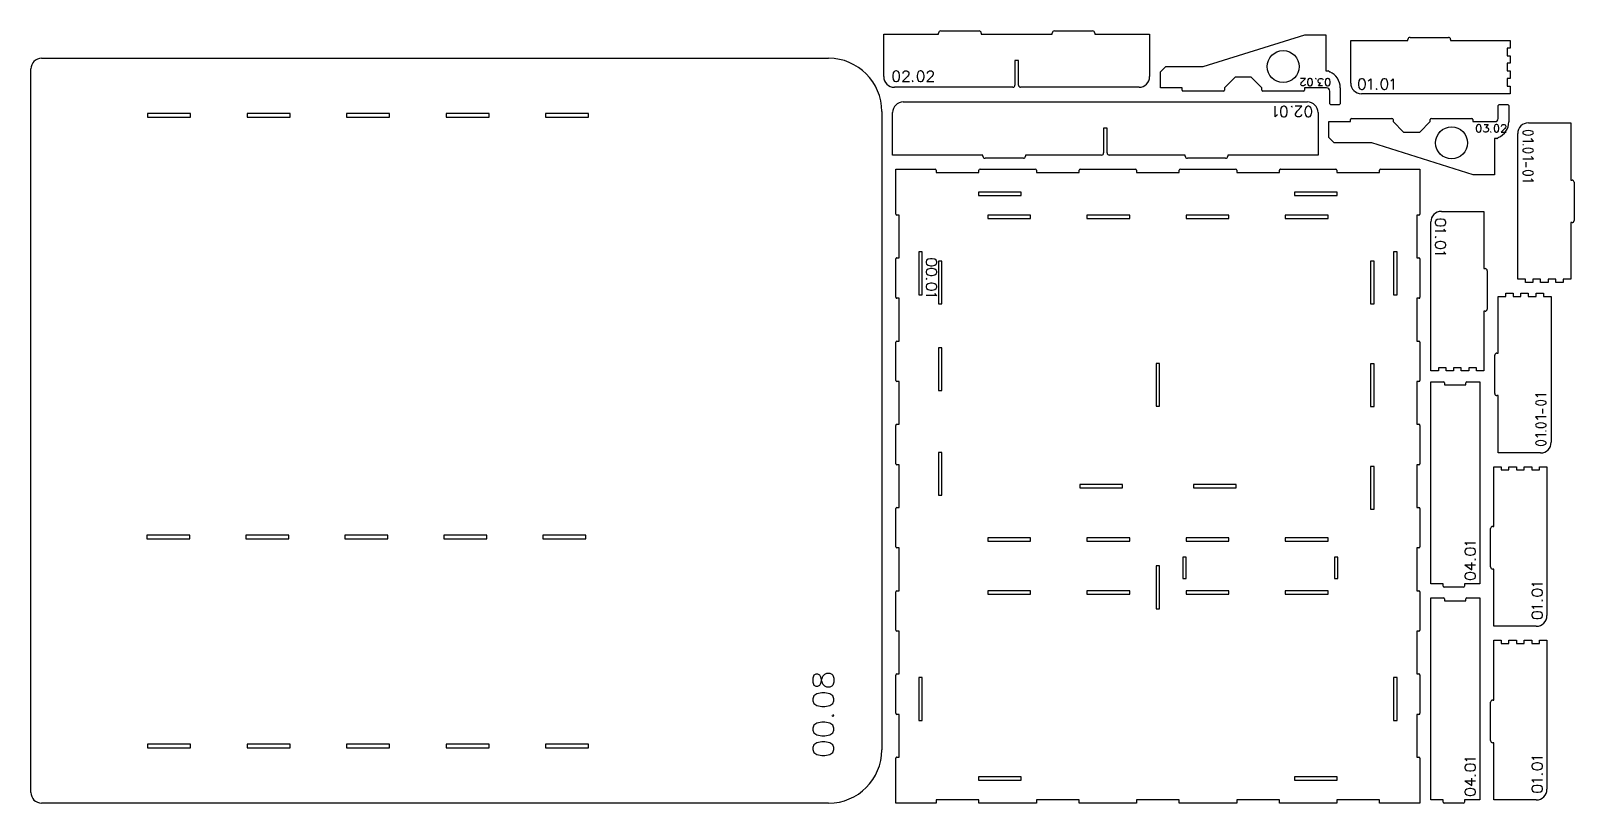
# Model space of a CAD drawing. Extents: x 10 to 1461, y 10 to 736.
import ezdxf

# ---------------------------------------------------------------- set-up
doc = ezdxf.new("R2010")
doc.units = 0

msp = doc.modelspace()

# ---------------------------------------------------------------- linework, layer by layer
at = {"layer": 'cut', "color": 0}
for p, q in [((811.998403, 732.903142), (863.5983, 732.903142)), ((811.998403, 692.903223), (811.998403, 732.903142)), ((863.5983, 732.903142), (863.5983, 733.90314)), ((865.598296, 735.903136), (901.598224, 735.903136)), ((903.59822, 733.90314), (903.59822, 732.903142)), ((903.59822, 732.903142), (970.398086, 732.903142)), ((970.398086, 732.903142), (970.398086, 733.90314)), ((972.398082, 735.903136), (1008.39801, 735.903136)), ((1010.398006, 733.90314), (1010.398006, 732.903142)), ((1010.398006, 732.903142), (1061.997903, 732.903142)), ((1061.997903, 732.903142), (1061.997903, 692.903222)), ((1112.425401, 702.331786), (1207.741263, 732.331666)), ((1207.741263, 732.331666), (1227.741183, 732.331666)), ((1227.741183, 732.331666), (1227.741183, 698.331802)), ((1251.064143, 726.805912), (1304.864035, 726.805912)), ((1251.064143, 686.805992), (1251.064143, 726.805912)), ((1304.864035, 726.805912), (1304.864035, 727.80591)), ((1306.864031, 729.805906), (1342.863959, 729.805906)), ((1344.863955, 727.80591), (1344.863955, 726.805912)), ((1344.863955, 726.805912), (1401.063843, 726.805912)), ((1401.063843, 726.805912), (1401.063843, 719.705926)), ((1401.063843, 719.705926), (1397.963849, 719.705926)), ((1397.963849, 719.705926), (1397.963849, 712.50594)), ((1397.963849, 712.50594), (1401.063843, 712.50594)), ((1401.063843, 712.50594), (1401.063843, 705.405954)), ((10.177764, 20.177744), (10.177764, 700.176384)), ((20.177744, 710.176364), (760.176264, 710.176364)), ((938.59815, 708.103191), (935.398156, 708.103191)), ((935.398156, 708.103191), (935.398156, 684.903238)), ((938.59815, 684.903238), (938.59815, 708.103191)), ((1072.175562, 697.331806), (1077.175542, 702.331786)), ((1072.175562, 682.331866), (1072.175562, 697.331806)), ((1077.175542, 702.331786), (1112.425401, 702.331786)), ((1227.741183, 698.331802), (1229.957543, 698.331802)), ((1401.063843, 705.405954), (1397.963849, 705.405954)), ((1397.963849, 705.405954), (1397.963849, 698.205969)), ((1397.963849, 698.205969), (1401.063843, 698.205969)), ((1401.063843, 698.205969), (1401.063843, 691.105983)), ((933.39816, 682.903242), (821.998383, 682.903242)), ((1051.997923, 682.903242), (940.598146, 682.903242)), ((1092.425481, 682.331866), (1072.175562, 682.331866)), ((1092.425481, 680.331874), (1092.425481, 682.331866)), ((1142.425281, 692.331826), (1132.425321, 682.331866)), ((1132.425321, 682.331866), (1132.425321, 680.331874)), ((1157.491464, 692.331826), (1142.425281, 692.331826)), ((1167.491424, 682.331866), (1157.491464, 692.331826)), ((1167.491424, 680.331874), (1167.491424, 682.331866)), ((1228.241181, 682.331866), (1207.491264, 682.331866)), ((1207.491264, 682.331866), (1207.491264, 680.331874)), ((1241.241129, 682.528384), (1241.241129, 667.331926)), ((1401.063843, 691.105983), (1397.963849, 691.105983)), ((1397.963849, 691.105983), (1397.963849, 683.905997)), ((1397.963849, 683.905997), (1401.063843, 683.905997)), ((1401.063843, 683.905997), (1401.063843, 676.806012)), ((830.353845, 669.154131), (1210.353084, 669.154131)), ((1131.425325, 679.331878), (1093.425477, 679.331878)), ((1206.491268, 679.331878), (1168.49142, 679.331878)), ((1231.241169, 667.331926), (1231.241169, 679.331878)), ((1401.063843, 676.806012), (1261.064123, 676.806012)), ((160.317931, 658.276468), (119.918012, 658.276468)), ((119.918012, 658.276468), (119.918012, 654.876475)), ((119.918012, 654.876475), (160.317931, 654.876475)), ((160.317931, 654.876475), (160.317931, 658.276468)), ((253.85679, 658.276468), (213.45687, 658.276468)), ((213.45687, 658.276468), (213.45687, 654.876475)), ((213.45687, 654.876475), (253.85679, 654.876475)), ((253.85679, 654.876475), (253.85679, 658.276468)), ((347.395648, 658.276468), (306.995729, 658.276468)), ((306.995729, 658.276468), (306.995729, 654.876475)), ((306.995729, 654.876475), (347.395648, 654.876475)), ((347.395648, 654.876475), (347.395648, 658.276468)), ((440.934506, 658.276468), (400.534587, 658.276468)), ((400.534587, 658.276468), (400.534587, 654.876475)), ((400.534587, 654.876475), (440.934506, 654.876475)), ((440.934506, 654.876475), (440.934506, 658.276468)), ((534.473365, 658.276468), (494.073446, 658.276468)), ((494.073446, 658.276468), (494.073446, 654.876475)), ((494.073446, 654.876475), (534.473365, 654.876475)), ((534.473365, 654.876475), (534.473365, 658.276468)), ((810.176164, 660.176466), (810.176164, 360.177066)), ((820.353864, 619.154231), (820.353864, 659.154152)), ((1220.353064, 659.154151), (1220.353064, 619.154231)), ((1232.241165, 666.33193), (1231.241169, 667.331926)), ((1240.241133, 666.33193), (1232.241165, 666.33193)), ((1241.241129, 667.331926), (1240.241133, 666.33193)), ((1251.780633, 653.628333), (1289.780481, 653.628333)), ((1326.846576, 653.628333), (1364.846424, 653.628333)), ((1389.596325, 665.628285), (1390.596321, 666.628281)), ((1389.596325, 653.628333), (1389.596325, 665.628285)), ((1390.596321, 666.628281), (1398.596289, 666.628281)), ((1398.596289, 666.628281), (1399.596285, 665.628285)), ((1399.596285, 665.628285), (1399.596285, 650.43183)), ((1021.953461, 644.354181), (1018.753468, 644.354181)), ((1018.753468, 644.354181), (1018.753468, 621.154227)), ((1021.953461, 621.154227), (1021.953461, 644.354181)), ((1230.530718, 635.628405), (1230.530718, 650.628345)), ((1230.530718, 650.628345), (1250.780637, 650.628345)), ((1250.780637, 650.628345), (1250.780637, 652.628337)), ((1290.780477, 652.628337), (1290.780477, 650.628345)), ((1290.780477, 650.628345), (1300.780437, 640.628385)), ((1300.780437, 640.628385), (1315.84662, 640.628385)), ((1315.84662, 640.628385), (1325.84658, 650.628345)), ((1325.84658, 650.628345), (1325.84658, 652.628337)), ((1365.84642, 652.628337), (1365.84642, 650.628345)), ((1365.84642, 650.628345), (1386.596337, 650.628345)), ((1408.0669, 502.578143), (1408.0669, 639.477869)), ((1418.06688, 649.477849), (1458.0668, 649.477849)), ((1458.0668, 649.477849), (1458.0668, 595.677957)), ((1235.530698, 630.628425), (1230.530718, 635.628405)), ((1270.780557, 630.628425), (1235.530698, 630.628425)), ((1366.096419, 600.628545), (1270.780557, 630.628425)), ((1388.312699, 634.628409), (1386.096339, 634.628409)), ((1386.096339, 634.628409), (1386.096339, 600.628545)), ((905.253695, 619.154231), (820.353864, 619.154231)), ((905.253695, 618.154233), (905.253695, 619.154231)), ((943.253619, 616.154237), (907.253691, 616.154237)), ((1016.753472, 619.154231), (945.253615, 619.154231)), ((945.253615, 619.154231), (945.253615, 618.154233)), ((1095.453314, 619.154231), (1023.953457, 619.154231)), ((1095.453314, 618.154233), (1095.453314, 619.154231)), ((1133.453238, 616.154237), (1097.45331, 616.154237)), ((1220.353064, 619.154231), (1135.453234, 619.154231)), ((1135.453234, 619.154231), (1135.453234, 618.154233)), ((823.350734, 605.976483), (860.35066, 605.976483)), ((823.350734, 563.776567), (823.350734, 605.976483)), ((861.350658, 604.976485), (861.350658, 602.876489)), ((861.350658, 602.876489), (901.550578, 602.876489)), ((901.550578, 602.876489), (901.550578, 604.976485)), ((902.550576, 605.976483), (954.500472, 605.976483)), ((955.50047, 604.976485), (955.50047, 602.876489)), ((955.50047, 602.876489), (995.70039, 602.876489)), ((995.70039, 602.876489), (995.70039, 604.976485)), ((996.700388, 605.976483), (1048.650283, 605.976483)), ((1049.650282, 604.976485), (1049.650282, 602.876489)), ((1049.650282, 602.876489), (1089.850201, 602.876489)), ((1089.850201, 602.876489), (1089.850201, 604.976485)), ((1090.850199, 605.976483), (1142.800095, 605.976483)), ((1143.800093, 604.976485), (1143.800093, 602.876489)), ((1143.800093, 602.876489), (1184.000013, 602.876489)), ((1184.000013, 602.876489), (1184.000013, 604.976485)), ((1185.000011, 605.976483), (1236.949907, 605.976483)), ((1237.949905, 604.976486), (1237.949905, 602.876489)), ((1237.949905, 602.876489), (1278.149825, 602.876489)), ((1278.149825, 602.876489), (1278.149825, 604.976485)), ((1279.149823, 605.976483), (1316.149749, 605.976483)), ((1316.149749, 605.976483), (1316.149749, 563.776567)), ((1386.096339, 600.628545), (1366.096419, 600.628545)), ((1458.0668, 595.677957), (1459.066798, 595.677957)), ((901.150579, 584.376526), (901.150579, 581.176533)), ((941.350498, 584.376526), (901.150579, 584.376526)), ((901.150579, 581.176533), (941.350498, 581.176533)), ((941.350498, 581.176533), (941.350498, 584.376526)), ((1198.149985, 584.376526), (1198.149985, 581.176533)), ((1238.349904, 584.376526), (1198.149985, 584.376526)), ((1198.149985, 581.176533), (1238.349904, 581.176533)), ((1238.349904, 581.176533), (1238.349904, 584.376526)), ((1461.066794, 593.677961), (1461.066794, 557.678033)), ((1336.327466, 566.294326), (1376.327386, 566.294326)), ((1376.327386, 566.294326), (1376.327386, 512.494433)), ((826.450728, 562.776569), (824.350732, 562.776569)), ((826.450728, 522.57665), (826.450728, 562.776569)), ((909.750562, 562.776569), (909.750562, 559.576576)), ((949.950481, 562.776569), (909.750562, 562.776569)), ((909.750562, 559.576576), (949.950481, 559.576576)), ((949.950481, 559.576576), (949.950481, 562.776569)), ((1003.017042, 562.776569), (1003.017042, 559.576576)), ((1043.216961, 562.776569), (1003.017042, 562.776569)), ((1003.017042, 559.576576), (1043.216961, 559.576576)), ((1043.216961, 559.576576), (1043.216961, 562.776569)), ((1096.283522, 562.776569), (1096.283522, 559.576576)), ((1136.483441, 562.776569), (1096.283522, 562.776569)), ((1096.283522, 559.576576), (1136.483441, 559.576576)), ((1136.483441, 559.576576), (1136.483441, 562.776569)), ((1189.550002, 562.776569), (1189.550002, 559.576576)), ((1229.749922, 562.776569), (1189.550002, 562.776569)), ((1189.550002, 559.576576), (1229.749922, 559.576576)), ((1229.749922, 559.576576), (1229.749922, 562.776569)), ((1315.149751, 562.776569), (1313.049755, 562.776569)), ((1313.049755, 562.776569), (1313.049755, 522.57665)), ((1326.327486, 416.294626), (1326.327486, 556.294346)), ((1459.066798, 555.678037), (1458.0668, 555.678037)), ((1458.0668, 555.678037), (1458.0668, 502.578143)), ((824.350731, 522.57665), (826.450728, 522.57665)), ((844.950691, 528.176639), (844.950691, 487.976719)), ((848.150685, 528.176639), (844.950691, 528.176639)), ((848.150685, 487.976719), (848.150685, 528.176639)), ((1291.349798, 528.176639), (1291.349798, 487.976719)), ((1294.549792, 528.176639), (1291.349798, 528.176639)), ((1294.549792, 487.976719), (1294.549792, 528.176639)), ((1313.049755, 522.57665), (1315.149751, 522.57665)), ((823.350734, 485.576724), (823.350734, 521.576652)), ((863.550654, 519.576656), (863.550654, 479.376736)), ((866.750648, 519.576656), (863.550654, 519.576656)), ((866.750648, 479.376736), (866.750648, 519.576656)), ((1269.749842, 519.576656), (1269.749842, 479.376736)), ((1272.949835, 519.576656), (1269.749842, 519.576656)), ((1272.949835, 479.376736), (1272.949835, 519.576656)), ((1316.149749, 521.576652), (1316.149749, 485.576724)), ((1376.327386, 512.494433), (1377.327384, 512.494433)), ((1379.32738, 510.494438), (1379.32738, 474.494509)), ((1415.316886, 502.578143), (1408.0669, 502.578143)), ((1415.316886, 499.478149), (1415.316886, 502.578143)), ((1422.316872, 499.478149), (1415.316886, 499.478149)), ((1429.566857, 502.578143), (1422.316872, 502.578143)), ((1422.316872, 502.578143), (1422.316872, 499.478149)), ((1429.566857, 499.478149), (1429.566857, 502.578143)), ((1436.566843, 499.478149), (1429.566857, 499.478149)), ((1443.816829, 502.578143), (1436.566843, 502.578143)), ((1436.566843, 502.578143), (1436.566843, 499.478149)), ((1443.816829, 499.478149), (1443.816829, 502.578143)), ((1450.816815, 499.478149), (1443.816829, 499.478149)), ((1458.0668, 502.578143), (1450.816815, 502.578143)), ((1450.816815, 502.578143), (1450.816815, 499.478149)), ((826.450728, 484.576726), (824.350732, 484.576726)), ((826.450728, 444.376806), (826.450728, 484.576726)), ((844.950691, 487.976719), (848.150685, 487.976719)), ((863.550654, 479.376736), (866.750648, 479.376736)), ((1269.749842, 479.376736), (1272.949835, 479.376736)), ((1291.349798, 487.976719), (1294.549792, 487.976719)), ((1315.149752, 484.576726), (1313.049755, 484.576726)), ((1313.049755, 484.576726), (1313.049755, 444.376806)), ((1389.505127, 433.100435), (1389.505127, 486.200329)), ((1389.505127, 486.200329), (1396.755112, 486.200329)), ((1396.755112, 486.200329), (1396.755112, 489.300323)), ((1396.755112, 489.300323), (1403.755098, 489.300323)), ((1403.755098, 489.300323), (1403.755098, 486.200329)), ((1403.755098, 486.200329), (1411.005084, 486.200329)), ((1411.005084, 486.200329), (1411.005084, 489.300323)), ((1411.005084, 489.300323), (1418.00507, 489.300323)), ((1418.00507, 489.300323), (1418.00507, 486.200329)), ((1418.00507, 486.200329), (1425.255055, 486.200329)), ((1425.255055, 486.200329), (1425.255055, 489.300323)), ((1425.255055, 489.300323), (1432.255041, 489.300323)), ((1432.255041, 489.300323), (1432.255041, 486.200329)), ((1432.255041, 486.200329), (1439.505027, 486.200329)), ((1439.505027, 486.200329), (1439.505027, 349.300603)), ((1377.327384, 472.494513), (1376.327386, 472.494513)), ((1376.327386, 472.494513), (1376.327386, 416.294626)), ((823.350734, 407.37688), (823.350734, 443.376808)), ((824.350731, 444.376806), (826.450728, 444.376806)), ((863.550654, 438.045874), (863.550654, 397.845955)), ((866.750648, 438.045874), (863.550654, 438.045874)), ((866.750648, 397.845955), (866.750648, 438.045874)), ((1313.049755, 444.376806), (1315.149751, 444.376806)), ((1316.149749, 443.376808), (1316.149749, 407.376881)), ((1068.150245, 423.276848), (1068.150245, 383.076929)), ((1071.350238, 423.276848), (1068.150245, 423.276848)), ((1071.350238, 383.076929), (1071.350238, 423.276848)), ((1269.749842, 423.126849), (1269.749842, 382.926929)), ((1272.949835, 423.126849), (1269.749842, 423.126849)), ((1272.949835, 382.926929), (1272.949835, 423.126849)), ((1386.505133, 395.100511), (1386.505133, 431.100439)), ((1388.505129, 433.100435), (1389.505127, 433.100435)), ((826.450728, 406.376882), (824.350732, 406.376882)), ((826.450728, 366.176963), (826.450728, 406.376882)), ((1315.149751, 406.376882), (1313.049755, 406.376882)), ((1313.049755, 406.376882), (1313.049755, 366.176963)), ((1333.427472, 416.294626), (1326.327486, 416.294626)), ((1340.627457, 419.394619), (1333.427472, 419.394619)), ((1333.427472, 419.394619), (1333.427472, 416.294626)), ((1340.627457, 416.294626), (1340.627457, 419.394619)), ((1347.727443, 416.294626), (1340.627457, 416.294626)), ((1354.927429, 419.394619), (1347.727443, 419.394619)), ((1347.727443, 419.394619), (1347.727443, 416.294626)), ((1354.927429, 416.294626), (1354.927429, 419.394619)), ((1362.027414, 416.294626), (1354.927429, 416.294626)), ((1369.2274, 419.394619), (1362.027414, 419.394619)), ((1362.027414, 419.394619), (1362.027414, 416.294626)), ((1369.2274, 416.294626), (1369.2274, 419.394619)), ((1376.327386, 416.294626), (1369.2274, 416.294626)), ((863.550654, 397.845955), (866.750648, 397.845955)), ((1326.327486, 216.117188), (1326.327486, 406.116808)), ((1326.327486, 406.116808), (1338.327462, 406.116808)), ((1339.32746, 405.11681), (1339.32746, 403.116814)), ((1339.32746, 403.116814), (1359.32742, 403.116814)), ((1359.32742, 403.116814), (1359.32742, 405.11681)), ((1360.327418, 406.116808), (1372.327394, 406.116808)), ((1372.327394, 406.116808), (1372.327394, 216.117188)), ((1389.505127, 393.100515), (1388.505129, 393.100515)), ((1389.505127, 339.300623), (1389.505127, 393.100515)), ((1068.150245, 383.076929), (1071.350238, 383.076929)), ((1269.749842, 382.926929), (1272.949835, 382.926929)), ((823.350734, 329.177037), (823.350734, 365.176965)), ((824.350732, 366.176963), (826.450728, 366.176963)), ((1313.049755, 366.176963), (1315.149751, 366.176963)), ((1316.149749, 365.176965), (1316.149749, 329.177037)), ((810.176164, 360.177066), (810.176164, 60.177666)), ((863.550654, 339.777015), (863.550654, 299.577096)), ((866.750648, 339.777015), (863.550654, 339.777015)), ((866.750648, 299.577096), (866.750648, 339.777015)), ((1429.505047, 339.300623), (1389.505127, 339.300623)), ((826.450728, 328.177039), (824.350732, 328.177039)), ((826.450728, 287.977119), (826.450728, 328.177039)), ((1269.749842, 326.677042), (1269.749842, 286.477122)), ((1272.949835, 326.677042), (1269.749842, 326.677042)), ((1272.949835, 286.477122), (1272.949835, 326.677042)), ((1315.149752, 328.177039), (1313.049755, 328.177039)), ((1313.049755, 328.177039), (1313.049755, 287.977119)), ((1385.505127, 270.154922), (1385.505127, 326.35481)), ((1385.505127, 326.35481), (1392.605113, 326.35481)), ((1392.605113, 326.35481), (1392.605113, 323.254816)), ((1392.605113, 323.254816), (1399.805099, 323.254816)), ((1399.805099, 323.254816), (1399.805099, 326.35481)), ((1399.805099, 326.35481), (1406.905084, 326.35481)), ((1406.905084, 326.35481), (1406.905084, 323.254816)), ((1406.905084, 323.254816), (1414.10507, 323.254816)), ((1414.10507, 323.254816), (1414.10507, 326.35481)), ((1414.10507, 326.35481), (1421.205056, 326.35481)), ((1421.205056, 326.35481), (1421.205056, 323.254816)), ((1421.205056, 323.254816), (1428.405041, 323.254816)), ((1428.405041, 323.254816), (1428.405041, 326.35481)), ((1428.405041, 326.35481), (1435.505027, 326.35481)), ((1435.505027, 326.35481), (1435.505027, 186.35509)), ((996.217055, 309.677076), (996.217055, 306.477082)), ((1036.416975, 309.677076), (996.217055, 309.677076)), ((996.217055, 306.477082), (1036.416975, 306.477082)), ((1036.416975, 306.477082), (1036.416975, 309.677076)), ((1103.083508, 309.677076), (1103.083508, 306.477082)), ((1143.283428, 309.677076), (1103.083508, 309.677076)), ((1103.083508, 306.477082), (1143.283428, 306.477082)), ((1143.283428, 306.477082), (1143.283428, 309.677076)), ((863.550654, 299.577096), (866.750648, 299.577096)), ((823.350734, 250.977193), (823.350734, 286.977121)), ((824.350732, 287.977119), (826.450728, 287.977119)), ((1269.749842, 286.477122), (1272.949835, 286.477122)), ((1313.049755, 287.977119), (1315.149751, 287.977119)), ((1316.149749, 286.977121), (1316.149749, 250.977193)), ((159.701784, 261.97726), (119.301865, 261.97726)), ((119.301865, 261.97726), (119.301865, 258.577267)), ((159.701784, 258.577267), (159.701784, 261.97726)), ((252.761764, 261.97726), (212.361844, 261.97726)), ((212.361844, 261.97726), (212.361844, 258.577267)), ((252.761764, 258.577267), (252.761764, 261.97726)), ((345.821743, 261.97726), (305.421824, 261.97726)), ((305.421824, 261.97726), (305.421824, 258.577267)), ((345.821743, 258.577267), (345.821743, 261.97726)), ((438.881722, 261.97726), (398.481803, 261.97726)), ((398.481803, 261.97726), (398.481803, 258.577267)), ((438.881722, 258.577267), (438.881722, 261.97726)), ((531.941702, 261.97726), (491.541783, 261.97726)), ((491.541783, 261.97726), (491.541783, 258.577267)), ((531.941702, 258.577267), (531.941702, 261.97726)), ((1382.505133, 232.154998), (1382.505133, 268.154926)), ((1384.505129, 270.154922), (1385.505127, 270.154922)), ((119.301865, 258.577267), (159.701784, 258.577267)), ((212.361844, 258.577267), (252.761764, 258.577267)), ((305.421824, 258.577267), (345.821743, 258.577267)), ((398.481803, 258.577267), (438.881722, 258.577267)), ((491.541783, 258.577267), (531.941702, 258.577267)), ((826.450728, 249.977195), (824.350732, 249.977195)), ((826.450728, 209.777275), (826.450728, 249.977195)), ((909.750562, 259.577176), (909.750562, 256.377182)), ((949.950481, 259.577176), (909.750562, 259.577176)), ((909.750562, 256.377182), (949.950481, 256.377182)), ((949.950481, 256.377182), (949.950481, 259.577176)), ((1003.017042, 259.577176), (1003.017042, 256.377182)), ((1043.216961, 259.577176), (1003.017042, 259.577176)), ((1003.017042, 256.377182), (1043.216961, 256.377182)), ((1043.216961, 256.377182), (1043.216961, 259.577176)), ((1096.283522, 259.577176), (1096.283522, 256.377182)), ((1136.483441, 259.577176), (1096.283522, 259.577176)), ((1096.283522, 256.377182), (1136.483441, 256.377182)), ((1136.483441, 256.377182), (1136.483441, 259.577176)), ((1189.550002, 259.577176), (1189.550002, 256.377182)), ((1229.749922, 259.577176), (1189.550002, 259.577176)), ((1189.550002, 256.377182), (1229.749922, 256.377182)), ((1229.749922, 256.377182), (1229.749922, 259.577176)), ((1315.149751, 249.977195), (1313.049755, 249.977195)), ((1313.049755, 249.977195), (1313.049755, 209.777275)), ((1068.150245, 233.077229), (1068.150245, 192.877309)), ((1071.350238, 233.077229), (1068.150245, 233.077229)), ((1071.350238, 192.877309), (1071.350238, 233.077229)), ((1093.150195, 241.315188), (1093.150195, 221.115228)), ((1096.350188, 241.315188), (1093.150195, 241.315188)), ((1096.350188, 221.115228), (1096.350188, 241.315188)), ((1235.64991, 241.315188), (1235.64991, 221.115228)), ((1238.849903, 241.315188), (1235.64991, 241.315188)), ((1238.849903, 221.115228), (1238.849903, 241.315188)), ((1093.150195, 221.115228), (1096.350188, 221.115228)), ((1235.64991, 221.115228), (1238.849903, 221.115228)), ((1385.505127, 230.155002), (1384.505129, 230.155002)), ((1385.505127, 176.35511), (1385.505127, 230.155002)), ((823.350734, 172.777349), (823.350734, 208.777277)), ((824.350732, 209.777275), (826.450728, 209.777275)), ((909.750562, 209.777275), (909.750562, 206.577282)), ((949.950481, 209.777275), (909.750562, 209.777275)), ((909.750562, 206.577282), (949.950481, 206.577282)), ((949.950481, 206.577282), (949.950481, 209.777275)), ((1003.017042, 209.777275), (1003.017042, 206.577282)), ((1043.216961, 209.777275), (1003.017042, 209.777275)), ((1003.017042, 206.577282), (1043.216961, 206.577282)), ((1043.216961, 206.577282), (1043.216961, 209.777275)), ((1096.283522, 209.777275), (1096.283522, 206.577282)), ((1136.483441, 209.777275), (1096.283522, 209.777275)), ((1096.283522, 206.577282), (1136.483441, 206.577282)), ((1136.483441, 206.577282), (1136.483441, 209.777275)), ((1189.550002, 209.777275), (1189.550002, 206.577282)), ((1229.749922, 209.777275), (1189.550002, 209.777275)), ((1189.550002, 206.577282), (1229.749922, 206.577282)), ((1229.749922, 206.577282), (1229.749922, 209.777275)), ((1313.049755, 209.777275), (1315.149751, 209.777275)), ((1316.149749, 208.777277), (1316.149749, 172.777349)), ((1337.865438, 216.117188), (1326.327486, 216.117188)), ((1326.327486, 13.177669), (1326.327486, 203.177289)), ((1326.327486, 203.177289), (1338.327462, 203.177289)), ((1337.865438, 214.117192), (1337.865438, 216.117188)), ((1356.8654, 213.117194), (1338.865436, 213.117194)), ((1372.327394, 216.117188), (1357.865398, 216.117188)), ((1357.865398, 216.117188), (1357.865398, 214.117192)), ((1360.327418, 203.177289), (1372.327394, 203.177289)), ((1372.327394, 203.177289), (1372.327394, 13.177669)), ((1068.150245, 192.877309), (1071.350238, 192.877309)), ((1339.32746, 202.177291), (1339.32746, 200.177295)), ((1339.32746, 200.177295), (1359.32742, 200.177295)), ((1359.32742, 200.177295), (1359.32742, 202.177291)), ((1425.505047, 176.35511), (1385.505127, 176.35511)), ((826.450728, 171.777351), (824.350732, 171.777351)), ((826.450728, 131.577432), (826.450728, 171.777351)), ((1315.149751, 171.777351), (1313.049755, 171.777351)), ((1313.049755, 171.777351), (1313.049755, 131.577432)), ((1385.505127, 106.977486), (1385.505127, 163.177374)), ((1385.505127, 163.177374), (1392.605113, 163.177374)), ((1392.605113, 163.177374), (1392.605113, 160.07738)), ((1392.605113, 160.07738), (1399.805099, 160.07738)), ((1399.805099, 160.07738), (1399.805099, 163.177374)), ((1399.805099, 163.177374), (1406.905084, 163.177374)), ((1406.905084, 163.177374), (1406.905084, 160.07738)), ((1406.905084, 160.07738), (1414.10507, 160.07738)), ((1414.10507, 160.07738), (1414.10507, 163.177374)), ((1414.10507, 163.177374), (1421.205056, 163.177374)), ((1421.205056, 163.177374), (1421.205056, 160.07738)), ((1421.205056, 160.07738), (1428.405041, 160.07738)), ((1428.405041, 160.07738), (1428.405041, 163.177374)), ((1428.405041, 163.177374), (1435.505027, 163.177374)), ((1435.505027, 163.177374), (1435.505027, 23.177654)), ((824.35073, 131.577432), (826.450728, 131.577432)), ((1313.049755, 131.577432), (1315.149751, 131.577432)), ((823.350734, 94.577506), (823.350734, 130.577434)), ((844.950691, 128.177439), (844.950691, 87.977519)), ((848.150685, 128.177439), (844.950691, 128.177439)), ((848.150685, 87.977519), (848.150685, 128.177439)), ((1291.349798, 128.177439), (1291.349798, 87.977519)), ((1294.549792, 128.177439), (1291.349798, 128.177439)), ((1294.549792, 87.977519), (1294.549792, 128.177439)), ((1316.149749, 130.577434), (1316.149749, 94.577506)), ((1382.505133, 68.977562), (1382.505133, 104.97749)), ((1384.505129, 106.977486), (1385.505127, 106.977486)), ((826.450728, 93.577508), (824.350733, 93.577508)), ((826.450728, 53.377588), (826.450728, 93.577508)), ((844.950691, 87.977519), (848.150685, 87.977519)), ((1291.349798, 87.977519), (1294.549792, 87.977519)), ((1315.149752, 93.577508), (1313.049755, 93.577508)), ((1313.049755, 93.577508), (1313.049755, 53.377588)), ((160.317931, 65.477653), (119.918012, 65.477653)), ((119.918012, 65.477653), (119.918012, 62.07766)), ((119.918012, 62.07766), (160.317931, 62.07766)), ((160.317931, 62.07766), (160.317931, 65.477653)), ((253.85679, 65.477653), (213.45687, 65.477653)), ((213.45687, 65.477653), (213.45687, 62.07766)), ((213.45687, 62.07766), (253.85679, 62.07766)), ((253.85679, 62.07766), (253.85679, 65.477653)), ((347.395648, 65.477653), (306.995729, 65.477653)), ((306.995729, 65.477653), (306.995729, 62.07766)), ((306.995729, 62.07766), (347.395648, 62.07766)), ((347.395648, 62.07766), (347.395648, 65.477653)), ((440.934506, 65.477653), (400.534587, 65.477653)), ((400.534587, 65.477653), (400.534587, 62.07766)), ((400.534587, 62.07766), (440.934506, 62.07766)), ((440.934506, 62.07766), (440.934506, 65.477653)), ((534.473365, 65.477653), (494.073446, 65.477653)), ((494.073446, 65.477653), (494.073446, 62.07766)), ((494.073446, 62.07766), (534.473365, 62.07766)), ((534.473365, 62.07766), (534.473365, 65.477653)), ((1385.505127, 66.977566), (1384.505129, 66.977566)), ((1385.505127, 13.177674), (1385.505127, 66.977566)), ((823.350734, 10.177675), (823.350734, 52.37759)), ((824.350732, 53.377588), (826.450728, 53.377588)), ((1313.049755, 53.377588), (1315.149751, 53.377588)), ((1316.149749, 52.37759), (1316.149749, 10.177675)), ((901.150579, 34.977625), (901.150579, 31.777631)), ((941.350498, 34.977625), (901.150579, 34.977625)), ((901.150579, 31.777631), (941.350498, 31.777631)), ((941.350498, 31.777631), (941.350498, 34.977625)), ((1198.149985, 34.977625), (1198.149985, 31.777631)), ((1238.349904, 34.977625), (1198.149985, 34.977625)), ((1198.149985, 31.777631), (1238.349904, 31.777631)), ((1238.349904, 31.777631), (1238.349904, 34.977625)), ((760.176264, 10.177764), (20.177744, 10.177764)), ((861.350658, 10.177675), (823.350734, 10.177675)), ((901.550578, 13.277668), (861.350658, 13.277668)), ((861.350658, 13.277668), (861.350658, 10.177675)), ((901.550578, 10.177675), (901.550578, 13.277668)), ((955.50047, 10.177675), (901.550578, 10.177675)), ((995.70039, 13.277668), (955.50047, 13.277668)), ((955.50047, 13.277668), (955.50047, 10.177675)), ((995.70039, 10.177675), (995.70039, 13.277668)), ((1049.650282, 10.177675), (995.70039, 10.177675)), ((1089.850201, 13.277668), (1049.650282, 13.277668)), ((1049.650282, 13.277668), (1049.650282, 10.177675)), ((1089.850201, 10.177675), (1089.850201, 13.277668)), ((1143.800093, 10.177675), (1089.850201, 10.177675)), ((1184.000013, 13.277668), (1143.800093, 13.277668)), ((1143.800093, 13.277668), (1143.800093, 10.177675)), ((1184.000013, 10.177675), (1184.000013, 13.277668)), ((1237.949905, 10.177675), (1184.000013, 10.177675)), ((1278.149825, 13.277668), (1237.949905, 13.277668)), ((1237.949905, 13.277668), (1237.949905, 10.177675)), ((1278.149825, 10.177675), (1278.149825, 13.277668)), ((1316.149749, 10.177675), (1278.149825, 10.177675)), ((1337.865438, 13.177669), (1326.327486, 13.177669)), ((1337.865438, 11.177673), (1337.865438, 13.177669)), ((1356.8654, 10.177675), (1338.865436, 10.177675)), ((1372.327394, 13.177669), (1357.865398, 13.177669)), ((1357.865398, 13.177669), (1357.865398, 11.177673)), ((1425.505047, 13.177674), (1385.505127, 13.177674))]:
    msp.add_line(p, q, dxfattribs=at)
for centre in [(1187.491344, 702.331786), (1345.8465, 630.628425)]:
    msp.add_circle(centre, 14.99994, dxfattribs=at)
for centre, radius, start, end in [((865.598296, 733.90314), 1.999996, 90, 180), ((901.598224, 733.90314), 1.999996, 0, 90), ((972.398082, 733.90314), 1.999996, 90, 180), ((1008.39801, 733.90314), 1.999996, 0, 90), ((1306.864031, 727.80591), 1.999996, 90, 180), ((1342.863959, 727.80591), 1.999996, 0, 90), ((20.177744, 700.176384), 9.99998, 90, 179.999999), ((760.176264, 660.176464), 49.9999, 0, 90), ((1229.957543, 697.331806), 0.999996, 26.897688, 90), ((1231.741167, 698.236599), 0.999996, 206.897688, 247.520494), ((1225.241193, 682.528384), 15.999936, 0, 67.520494), ((821.998383, 692.903222), 9.99998, 179.999992, 270), ((933.39816, 684.903238), 1.999996, 270, 0), ((940.598146, 684.903238), 1.999996, 179.999995, 270), ((1051.997923, 692.903222), 9.99998, 270, 0), ((1228.241181, 679.331878), 2.999988, 0, 90), ((1261.064123, 686.805992), 9.99998, 180, 270), ((830.353844, 659.154151), 9.99998, 90, 179.999997), ((1093.425477, 680.331874), 0.999996, 179.999993, 270), ((1131.425325, 680.331874), 0.999996, 270, 0), ((1168.49142, 680.331874), 0.999996, 180, 270), ((1206.491268, 680.331874), 0.999996, 270, 0), ((1210.353084, 659.154151), 9.99998, 0, 90), ((1251.780633, 652.628337), 0.999996, 90, 180), ((1289.780481, 652.628337), 0.999996, 0, 90), ((1326.846576, 652.628337), 0.999996, 90, 179.999995), ((1364.846424, 652.628337), 0.999996, 0, 90), ((1386.596337, 653.628333), 2.999988, 270, 0), ((1383.596349, 650.431826), 15.999936, 292.479506, 0), ((1418.06688, 639.477869), 9.99998, 90, 180), ((1388.312699, 635.628405), 0.999996, 270, 333.102312), ((1390.096323, 634.723611), 0.999996, 112.479506, 153.102312), ((907.253691, 618.154233), 1.999996, 180, 270), ((943.253619, 618.154233), 1.999996, 270, 0), ((1016.753472, 621.154227), 1.999996, 270, 0), ((1023.953457, 621.154227), 1.999996, 180, 270), ((1097.45331, 618.154233), 1.999996, 180, 270), ((1133.453238, 618.154233), 1.999996, 270, 0), ((860.35066, 604.976485), 0.999998, 0, 90), ((902.550576, 604.976485), 0.999998, 90, 180), ((954.500472, 604.976485), 0.999998, 0, 90), ((996.700388, 604.976485), 0.999998, 90, 180), ((1048.650284, 604.976485), 0.999998, 0, 90), ((1090.850199, 604.976485), 0.999998, 90, 180), ((1142.800095, 604.976485), 0.999998, 0, 90), ((1185.000011, 604.976485), 0.999998, 90, 180.000001), ((1236.949907, 604.976485), 0.999998, 0, 90), ((1279.149823, 604.976485), 0.999998, 90, 180), ((1459.066798, 593.677961), 1.999996, 0, 90), ((1336.327466, 556.294346), 9.99998, 90, 180), ((824.350732, 563.776567), 0.999998, 180, 270), ((1315.149751, 563.776567), 0.999998, 270, 0), ((1459.066798, 557.678033), 1.999996, 270, 0), ((824.350732, 521.576652), 0.999998, 90, 180.00001), ((1315.149751, 521.576652), 0.999998, 0, 90), ((1377.327384, 510.494437), 1.999996, 0, 90), ((824.350732, 485.576724), 0.999998, 179.999999, 270), ((1315.149751, 485.576724), 0.999998, 270, 0), ((1377.327384, 474.494509), 1.999996, 270, 0), ((824.350732, 443.376808), 0.999998, 90, 180), ((1315.149751, 443.376808), 0.999998, 0, 90), ((1388.505129, 431.100439), 1.999996, 90, 180), ((824.350732, 407.37688), 0.999998, 180.000001, 270), ((1315.149751, 407.37688), 0.999998, 270, 0), ((1338.327462, 405.11681), 0.999998, 0, 90), ((1360.327418, 405.11681), 0.999998, 90, 180), ((1388.505129, 395.100511), 1.999996, 180, 270), ((824.350732, 365.176965), 0.999998, 90, 180.000001), ((1315.149751, 365.176965), 0.999998, 0, 90), ((1429.505047, 349.300603), 9.99998, 270, 0), ((824.350732, 329.177037), 0.999998, 180, 270), ((1315.149751, 329.177037), 0.999998, 270, 0), ((824.350732, 286.977121), 0.999998, 90, 180), ((1315.149751, 286.977121), 0.999998, 0, 90), ((1384.505129, 268.154926), 1.999996, 90, 180.000005), ((824.350732, 250.977193), 0.999998, 180.000004, 270), ((1315.149751, 250.977193), 0.999998, 270, 0), ((1384.505129, 232.154998), 1.999996, 180.000006, 270), ((824.350732, 208.777277), 0.999998, 90, 180), ((1315.149751, 208.777277), 0.999998, 0, 90), ((1338.865436, 214.117192), 0.999998, 180, 270), ((1338.327462, 202.177291), 0.999998, 0, 90), ((1356.8654, 214.117192), 0.999998, 270, 0), ((1360.327418, 202.177291), 0.999998, 90, 180), ((1425.505047, 186.35509), 9.99998, 270, 0), ((824.350732, 172.777349), 0.999998, 180, 270), ((1315.149751, 172.777349), 0.999998, 270, 0), ((824.350732, 130.577434), 0.999998, 90, 180), ((1315.149751, 130.577434), 0.999998, 0, 90), ((1384.505129, 104.97749), 1.999996, 90, 180.000005), ((824.350732, 94.577506), 0.999998, 180.000005, 270), ((1315.149751, 94.577506), 0.999998, 270, 0), ((760.176264, 60.177664), 49.9999, 270, 0), ((1384.505129, 68.977562), 1.999996, 180.000006, 270), ((824.350732, 52.37759), 0.999998, 90, 180.000017), ((1315.149751, 52.37759), 0.999998, 0, 90), ((20.177744, 20.177744), 9.99998, 180, 270), ((1425.505047, 23.177654), 9.99998, 270, 0), ((1338.865436, 11.177673), 0.999998, 180, 270), ((1356.8654, 11.177673), 0.999998, 270, 0)]:
    msp.add_arc(centre, radius, start, end, dxfattribs=at)
at = {"layer": 'mark', "color": 0}
for p, q in [((821.845204, 697.749234), (820.926158, 696.320666)), ((823.223773, 698.225424), (821.845204, 697.749234)), ((824.142819, 698.225424), (823.223773, 698.225424)), ((825.521387, 697.749234), (824.142819, 698.225424)), ((826.440433, 696.320666), (825.521387, 697.749234)), ((830.116616, 696.320666), (830.576139, 697.273045)), ((830.576139, 697.273045), (831.035662, 697.749234)), ((831.035662, 697.749234), (831.954708, 698.225424)), ((831.954708, 698.225424), (833.792799, 698.225424)), ((833.792799, 698.225424), (834.711845, 697.749234)), ((834.711845, 697.749234), (835.171368, 697.273045)), ((835.171368, 697.273045), (835.630891, 696.320666)), ((844.821349, 697.749234), (843.902303, 696.320666)), ((846.199917, 698.225424), (844.821349, 697.749234)), ((847.118963, 698.225424), (846.199917, 698.225424)), ((848.497532, 697.749234), (847.118963, 698.225424)), ((849.416578, 696.320666), (848.497532, 697.749234)), ((853.092761, 696.320666), (853.552284, 697.273045)), ((853.552284, 697.273045), (854.011806, 697.749234)), ((854.011806, 697.749234), (854.930852, 698.225424)), ((854.930852, 698.225424), (856.768944, 698.225424)), ((856.768944, 698.225424), (857.68799, 697.749234)), ((857.68799, 697.749234), (858.147512, 697.273045)), ((858.147512, 697.273045), (858.607035, 696.320666)), ((820.926158, 696.320666), (820.466635, 693.939718)), ((820.466635, 693.939718), (820.466635, 692.51115)), ((820.466635, 692.51115), (820.926158, 690.130202)), ((820.926158, 690.130202), (821.845204, 688.701633)), ((821.845204, 688.701633), (823.223773, 688.225444)), ((823.223773, 688.225444), (824.142819, 688.225444)), ((824.142819, 688.225444), (825.521387, 688.701633)), ((825.521387, 688.701633), (826.440433, 690.130202)), ((826.899956, 693.939718), (826.440433, 696.320666)), ((826.440433, 690.130202), (826.899956, 692.51115)), ((826.899956, 692.51115), (826.899956, 693.939718)), ((834.252322, 692.987339), (829.657093, 688.225444)), ((829.657093, 688.225444), (836.090414, 688.225444)), ((830.116616, 695.844476), (830.116616, 696.320666)), ((835.171368, 694.415908), (834.252322, 692.987339)), ((835.630891, 695.368287), (835.171368, 694.415908)), ((835.630891, 696.320666), (835.630891, 695.368287)), ((839.307074, 689.177823), (838.847551, 688.701633)), ((838.847551, 688.701633), (839.307074, 688.225444)), ((839.307074, 688.225444), (839.766597, 688.701633)), ((843.902303, 696.320666), (843.44278, 693.939718)), ((843.44278, 693.939718), (843.44278, 692.51115)), ((843.44278, 692.51115), (843.902303, 690.130202)), ((843.902303, 690.130202), (844.821349, 688.701633)), ((844.821349, 688.701633), (846.199917, 688.225444)), ((846.199917, 688.225444), (847.118963, 688.225444)), ((847.118963, 688.225444), (848.497532, 688.701633)), ((848.497532, 688.701633), (849.416578, 690.130202)), ((849.8761, 693.939718), (849.416578, 696.320666)), ((849.416578, 690.130202), (849.8761, 692.51115)), ((849.8761, 692.51115), (849.8761, 693.939718)), ((857.228467, 692.987339), (852.633238, 688.225444)), ((852.633238, 688.225444), (859.066558, 688.225444)), ((853.092761, 695.844476), (853.092761, 696.320666)), ((858.147512, 694.415908), (857.228467, 692.987339)), ((858.607035, 695.368287), (858.147512, 694.415908)), ((858.607035, 696.320666), (858.607035, 695.368287)), ((1208.407927, 691.172712), (1203.741279, 691.172712)), ((1204.074611, 686.172732), (1204.407943, 686.839396)), ((1204.074611, 685.506068), (1204.074611, 686.172732)), ((1204.407943, 684.839404), (1204.074611, 685.506068)), ((1204.407943, 686.839396), (1205.074607, 687.839392)), ((1204.741275, 684.506072), (1204.407943, 684.839404)), ((1205.407939, 684.17274), (1204.741275, 684.506072)), ((1205.074607, 687.839392), (1208.407927, 691.172712)), ((1206.741267, 684.17274), (1205.407939, 684.17274)), ((1207.407931, 684.506072), (1206.741267, 684.17274)), ((1207.741263, 684.839404), (1207.407931, 684.506072)), ((1208.074595, 685.506068), (1207.741263, 684.839404)), ((1208.074595, 685.8394), (1208.074595, 685.506068)), ((1210.741251, 689.839384), (1210.407919, 688.172724)), ((1210.407919, 688.172724), (1210.407919, 687.172728)), ((1210.407919, 687.172728), (1210.741251, 685.506068)), ((1211.407915, 690.83938), (1210.741251, 689.839384)), ((1210.741251, 685.506068), (1211.407915, 684.506072)), ((1212.407911, 691.172712), (1211.407915, 690.83938)), ((1211.407915, 684.506072), (1212.407911, 684.17274)), ((1213.074575, 691.172712), (1212.407911, 691.172712)), ((1212.407911, 684.17274), (1213.074575, 684.17274)), ((1214.074571, 690.83938), (1213.074575, 691.172712)), ((1213.074575, 684.17274), (1214.074571, 684.506072)), ((1214.741235, 689.839384), (1214.074571, 690.83938)), ((1214.074571, 684.506072), (1214.741235, 685.506068)), ((1215.074567, 688.172724), (1214.741235, 689.839384)), ((1214.741235, 685.506068), (1215.074567, 687.172728)), ((1215.074567, 687.172728), (1215.074567, 688.172724)), ((1218.074555, 691.172712), (1217.741223, 690.83938)), ((1218.407887, 690.83938), (1218.074555, 691.172712)), ((1218.074555, 690.506048), (1218.407887, 690.83938)), ((1220.407879, 689.17272), (1220.741211, 690.172716)), ((1220.407879, 688.506056), (1220.407879, 689.17272)), ((1220.741211, 687.50606), (1220.407879, 688.506056)), ((1220.741211, 690.172716), (1221.407875, 690.83938)), ((1221.074543, 687.172728), (1220.741211, 687.50606)), ((1220.741211, 684.17274), (1222.741203, 686.839396)), ((1224.407863, 684.17274), (1220.741211, 684.17274)), ((1221.741207, 686.839396), (1221.074543, 687.172728)), ((1221.407875, 690.83938), (1222.407871, 691.172712)), ((1222.741203, 686.839396), (1221.741207, 686.839396)), ((1222.407871, 691.172712), (1223.407867, 691.172712)), ((1223.407867, 691.172712), (1224.407863, 690.83938)), ((1224.407863, 690.83938), (1224.741195, 690.506048)), ((1224.741195, 690.506048), (1225.074527, 689.839384)), ((1227.407851, 689.839384), (1227.074519, 688.172724)), ((1227.074519, 688.172724), (1227.074519, 687.172728)), ((1227.074519, 687.172728), (1227.407851, 685.506068)), ((1228.074515, 690.83938), (1227.407851, 689.839384)), ((1227.407851, 685.506068), (1228.074515, 684.506072)), ((1229.074511, 691.172712), (1228.074515, 690.83938)), ((1228.074515, 684.506072), (1229.074511, 684.17274)), ((1229.741175, 691.172712), (1229.074511, 691.172712)), ((1229.074511, 684.17274), (1229.741175, 684.17274)), ((1230.741171, 690.83938), (1229.741175, 691.172712)), ((1229.741175, 684.17274), (1230.741171, 684.506072)), ((1231.407835, 689.839384), (1230.741171, 690.83938)), ((1230.741171, 684.506072), (1231.407835, 685.506068)), ((1231.741167, 688.172724), (1231.407835, 689.839384)), ((1231.407835, 685.506068), (1231.741167, 687.172728)), ((1231.741167, 687.172728), (1231.741167, 688.172724)), ((1258.791195, 689.001225), (1258.331672, 686.620278)), ((1258.331672, 686.620278), (1258.331672, 685.191709)), ((1258.331672, 685.191709), (1258.791195, 682.810761)), ((1259.71024, 690.429794), (1258.791195, 689.001225)), ((1258.791195, 682.810761), (1259.71024, 681.382193)), ((1261.088809, 690.905983), (1259.71024, 690.429794)), ((1262.007855, 690.905983), (1261.088809, 690.905983)), ((1263.386424, 690.429794), (1262.007855, 690.905983)), ((1264.305469, 689.001225), (1263.386424, 690.429794)), ((1263.386424, 681.382193), (1264.305469, 682.810761)), ((1264.764992, 686.620278), (1264.305469, 689.001225)), ((1264.305469, 682.810761), (1264.764992, 685.191709)), ((1264.764992, 685.191709), (1264.764992, 686.620278)), ((1267.52213, 689.001225), (1268.441175, 689.477415)), ((1268.441175, 689.477415), (1269.819744, 690.905983)), ((1269.819744, 690.905983), (1269.819744, 680.906003)), ((1279.929248, 689.001225), (1279.469725, 686.620278)), ((1279.469725, 686.620278), (1279.469725, 685.191709)), ((1279.469725, 685.191709), (1279.929248, 682.810761)), ((1280.848293, 690.429794), (1279.929248, 689.001225)), ((1279.929248, 682.810761), (1280.848293, 681.382193)), ((1282.226862, 690.905983), (1280.848293, 690.429794)), ((1283.145908, 690.905983), (1282.226862, 690.905983)), ((1284.524477, 690.429794), (1283.145908, 690.905983)), ((1285.443522, 689.001225), (1284.524477, 690.429794)), ((1284.524477, 681.382193), (1285.443522, 682.810761)), ((1285.903045, 686.620278), (1285.443522, 689.001225)), ((1285.443522, 682.810761), (1285.903045, 685.191709)), ((1285.903045, 685.191709), (1285.903045, 686.620278)), ((1288.660183, 689.001225), (1289.579228, 689.477415)), ((1289.579228, 689.477415), (1290.957797, 690.905983)), ((1290.957797, 690.905983), (1290.957797, 680.906003)), ((1259.71024, 681.382193), (1261.088809, 680.906003)), ((1261.088809, 680.906003), (1262.007855, 680.906003)), ((1262.007855, 680.906003), (1263.386424, 681.382193)), ((1275.334019, 681.858382), (1274.874496, 681.382193)), ((1274.874496, 681.382193), (1275.334019, 680.906003)), ((1275.334019, 680.906003), (1275.793542, 681.382193)), ((1280.848293, 681.382193), (1282.226862, 680.906003)), ((1282.226862, 680.906003), (1283.145908, 680.906003)), ((1283.145908, 680.906003), (1284.524477, 681.382193)), ((1179.88886, 655.0891), (1179.88886, 665.08908)), ((1181.267428, 656.517669), (1179.88886, 655.0891)), ((1182.186474, 656.993858), (1181.267428, 656.517669)), ((1185.403134, 663.184322), (1184.943611, 660.803375)), ((1184.943611, 660.803375), (1184.943611, 659.374806)), ((1184.943611, 659.374806), (1185.403134, 656.993858)), ((1186.32218, 664.612891), (1185.403134, 663.184322)), ((1185.403134, 656.993858), (1186.32218, 655.56529)), ((1187.700749, 665.08908), (1186.32218, 664.612891)), ((1186.32218, 655.56529), (1187.700749, 655.0891)), ((1188.619795, 665.08908), (1187.700749, 665.08908)), ((1187.700749, 655.0891), (1188.619795, 655.0891)), ((1189.998363, 664.612891), (1188.619795, 665.08908)), ((1188.619795, 655.0891), (1189.998363, 655.56529)), ((1190.917409, 663.184322), (1189.998363, 664.612891)), ((1189.998363, 655.56529), (1190.917409, 656.993858)), ((1191.376932, 660.803375), (1190.917409, 663.184322)), ((1190.917409, 656.993858), (1191.376932, 659.374806)), ((1191.376932, 659.374806), (1191.376932, 660.803375)), ((1195.512638, 665.08908), (1195.053115, 664.612891)), ((1195.972161, 664.612891), (1195.512638, 665.08908)), ((1195.512638, 664.136701), (1195.972161, 664.612891)), ((1205.162619, 665.08908), (1198.729298, 665.08908)), ((1199.188821, 657.946237), (1199.648344, 658.898616)), ((1199.188821, 656.993858), (1199.188821, 657.946237)), ((1199.648344, 656.041479), (1199.188821, 656.993858)), ((1199.648344, 658.898616), (1200.56739, 660.327185)), ((1200.107867, 655.56529), (1199.648344, 656.041479)), ((1201.026913, 655.0891), (1200.107867, 655.56529)), ((1200.56739, 660.327185), (1205.162619, 665.08908)), ((1202.865004, 655.0891), (1201.026913, 655.0891)), ((1203.78405, 655.56529), (1202.865004, 655.0891)), ((1204.243573, 656.041479), (1203.78405, 655.56529)), ((1204.703096, 656.993858), (1204.243573, 656.041479)), ((1204.703096, 657.470048), (1204.703096, 656.993858)), ((1208.379279, 663.184322), (1207.919756, 660.803375)), ((1207.919756, 660.803375), (1207.919756, 659.374806)), ((1207.919756, 659.374806), (1208.379279, 656.993858)), ((1209.298325, 664.612891), (1208.379279, 663.184322)), ((1208.379279, 656.993858), (1209.298325, 655.56529)), ((1210.676893, 665.08908), (1209.298325, 664.612891)), ((1209.298325, 655.56529), (1210.676893, 655.0891)), ((1211.595939, 665.08908), (1210.676893, 665.08908)), ((1210.676893, 655.0891), (1211.595939, 655.0891)), ((1212.974508, 664.612891), (1211.595939, 665.08908)), ((1211.595939, 655.0891), (1212.974508, 655.56529)), ((1213.893554, 663.184322), (1212.974508, 664.612891)), ((1212.974508, 655.56529), (1213.893554, 656.993858)), ((1214.353076, 660.803375), (1213.893554, 663.184322)), ((1213.893554, 656.993858), (1214.353076, 659.374806)), ((1214.353076, 659.374806), (1214.353076, 660.803375)), ((1369.429739, 646.454146), (1369.096407, 644.787486)), ((1369.096407, 644.787486), (1369.096407, 643.78749)), ((1369.096407, 643.78749), (1369.429739, 642.12083)), ((1370.096403, 647.454142), (1369.429739, 646.454146)), ((1369.429739, 642.12083), (1370.096403, 641.120834)), ((1371.096399, 647.787474), (1370.096403, 647.454142)), ((1370.096403, 641.120834), (1371.096399, 640.787502)), ((1371.763063, 647.787474), (1371.096399, 647.787474)), ((1371.096399, 640.787502), (1371.763063, 640.787502)), ((1372.763059, 647.454142), (1371.763063, 647.787474)), ((1371.763063, 640.787502), (1372.763059, 641.120834)), ((1373.429723, 646.454146), (1372.763059, 647.454142)), ((1372.763059, 641.120834), (1373.429723, 642.12083)), ((1373.763055, 644.787486), (1373.429723, 646.454146)), ((1373.429723, 642.12083), (1373.763055, 643.78749)), ((1373.763055, 643.78749), (1373.763055, 644.787486)), ((1376.096379, 641.454166), (1375.763047, 642.12083)), ((1376.429711, 641.120834), (1376.096379, 641.454166)), ((1376.429711, 647.787474), (1380.096363, 647.787474)), ((1377.429707, 640.787502), (1376.429711, 641.120834)), ((1378.429703, 640.787502), (1377.429707, 640.787502)), ((1380.096363, 647.787474), (1378.096371, 645.120818)), ((1378.096371, 645.120818), (1379.096367, 645.120818)), ((1379.429699, 641.120834), (1378.429703, 640.787502)), ((1379.096367, 645.120818), (1379.763031, 644.787486)), ((1380.096363, 641.787498), (1379.429699, 641.120834)), ((1379.763031, 644.787486), (1380.096363, 644.454154)), ((1380.096363, 644.454154), (1380.429695, 643.454158)), ((1380.429695, 642.787494), (1380.096363, 641.787498)), ((1380.429695, 643.454158), (1380.429695, 642.787494)), ((1382.763019, 641.454166), (1382.429687, 641.120834)), ((1382.429687, 641.120834), (1382.763019, 640.787502)), ((1382.763019, 640.787502), (1383.096351, 641.120834)), ((1386.096339, 646.454146), (1385.763007, 644.787486)), ((1385.763007, 644.787486), (1385.763007, 643.78749)), ((1385.763007, 643.78749), (1386.096339, 642.12083)), ((1386.763003, 647.454142), (1386.096339, 646.454146)), ((1386.096339, 642.12083), (1386.763003, 641.120834)), ((1387.762999, 647.787474), (1386.763003, 647.454142)), ((1386.763003, 641.120834), (1387.762999, 640.787502)), ((1388.429663, 647.787474), (1387.762999, 647.787474)), ((1387.762999, 640.787502), (1388.429663, 640.787502)), ((1389.429659, 647.454142), (1388.429663, 647.787474)), ((1388.429663, 640.787502), (1389.429659, 641.120834)), ((1390.096323, 646.454146), (1389.429659, 647.454142)), ((1389.429659, 641.120834), (1390.096323, 642.12083)), ((1390.429655, 644.787486), (1390.096323, 646.454146)), ((1390.096323, 642.12083), (1390.429655, 643.78749)), ((1390.429655, 643.78749), (1390.429655, 644.787486)), ((1395.762967, 644.120822), (1392.429647, 640.787502)), ((1392.429647, 640.787502), (1397.096295, 640.787502)), ((1392.762979, 646.454146), (1393.096311, 647.12081)), ((1392.762979, 646.120814), (1392.762979, 646.454146)), ((1393.096311, 647.12081), (1393.429643, 647.454142)), ((1393.429643, 647.454142), (1394.096307, 647.787474)), ((1394.096307, 647.787474), (1395.429635, 647.787474)), ((1395.429635, 647.787474), (1396.096299, 647.454142)), ((1396.429631, 645.120818), (1395.762967, 644.120822)), ((1396.096299, 647.454142), (1396.429631, 647.12081)), ((1396.429631, 647.12081), (1396.762963, 646.454146)), ((1396.762963, 645.787482), (1396.429631, 645.120818)), ((1396.762963, 646.454146), (1396.762963, 645.787482)), ((1412.779181, 632.396878), (1422.779161, 632.396878)), ((1412.779181, 629.063551), (1413.334736, 629.063551)), ((1422.779161, 632.396878), (1420.556943, 634.619095)), ((1412.779181, 615.730244), (1422.779161, 615.730244)), ((1416.112508, 607.952482), (1416.112508, 612.396918)), ((1422.779161, 615.730244), (1420.556943, 617.952462)), ((1420.556943, 596.841393), (1422.779161, 594.619175)), ((1422.779161, 594.619175), (1412.779181, 594.619175)), ((1330.903667, 557.648228), (1330.427478, 556.269659)), ((1330.427478, 556.269659), (1330.427478, 555.350614)), ((1330.427478, 555.350614), (1330.903667, 553.972045)), ((1332.332236, 558.567274), (1330.903667, 557.648228)), ((1330.903667, 553.972045), (1332.332236, 553.052999)), ((1334.713183, 559.026797), (1332.332236, 558.567274)), ((1332.332236, 553.052999), (1334.713183, 552.593476)), ((1336.141752, 559.026797), (1334.713183, 559.026797)), ((1334.713183, 552.593476), (1336.141752, 552.593476)), ((1338.5227, 558.567274), (1336.141752, 559.026797)), ((1336.141752, 552.593476), (1338.5227, 553.052999)), ((1339.951268, 557.648228), (1338.5227, 558.567274)), ((1338.5227, 553.052999), (1339.951268, 553.972045)), ((1340.427458, 556.269659), (1339.951268, 557.648228)), ((1339.951268, 553.972045), (1340.427458, 555.350614)), ((1340.427458, 555.350614), (1340.427458, 556.269659)), ((1340.427458, 547.538724), (1330.427478, 547.538724)), ((1330.903667, 542.483973), (1330.427478, 542.02445)), ((1330.427478, 542.02445), (1330.903667, 541.564927)), ((1331.379857, 542.02445), (1330.903667, 542.483973)), ((1332.332236, 537.429221), (1330.903667, 536.510175)), ((1334.713183, 537.888744), (1332.332236, 537.429221)), ((1336.141752, 537.888744), (1334.713183, 537.888744)), ((1338.5227, 537.429221), (1336.141752, 537.888744)), ((1338.5227, 549.836339), (1338.998889, 548.917293)), ((1339.951268, 536.510175), (1338.5227, 537.429221)), ((1338.998889, 548.917293), (1340.427458, 547.538724)), ((1330.903667, 536.510175), (1330.427478, 535.131606)), ((1330.427478, 535.131606), (1330.427478, 534.212561)), ((1330.427478, 534.212561), (1330.903667, 532.833992)), ((1340.427458, 526.400671), (1330.427478, 526.400671)), ((1330.903667, 532.833992), (1332.332236, 531.914946)), ((1332.332236, 531.914946), (1334.713183, 531.455423)), ((1334.713183, 531.455423), (1336.141752, 531.455423)), ((1336.141752, 531.455423), (1338.5227, 531.914946)), ((1338.5227, 531.914946), (1339.951268, 532.833992)), ((1338.5227, 528.698286), (1338.998889, 527.77924)), ((1338.998889, 527.77924), (1340.427458, 526.400671)), ((1340.427458, 535.131606), (1339.951268, 536.510175)), ((1339.951268, 532.833992), (1340.427458, 534.212561)), ((1340.427458, 534.212561), (1340.427458, 535.131606)), ((852.307356, 520.303253), (851.831166, 518.924685)), ((851.831166, 518.924685), (851.831166, 518.005639)), ((851.831166, 518.005639), (852.307356, 516.62707)), ((852.307356, 511.112796), (851.831166, 509.734227)), ((851.831166, 509.734227), (851.831166, 508.815181)), ((851.831166, 508.815181), (852.307356, 507.436613)), ((853.735924, 521.222299), (852.307356, 520.303253)), ((852.307356, 516.62707), (853.735924, 515.708025)), ((853.735924, 512.031841), (852.307356, 511.112796)), ((856.116872, 521.681822), (853.735924, 521.222299)), ((853.735924, 515.708025), (856.116872, 515.248502)), ((856.116872, 512.491364), (853.735924, 512.031841)), ((857.545441, 521.681822), (856.116872, 521.681822)), ((856.116872, 515.248502), (857.545441, 515.248502)), ((857.545441, 512.491364), (856.116872, 512.491364)), ((859.926388, 521.222299), (857.545441, 521.681822)), ((857.545441, 515.248502), (859.926388, 515.708025)), ((859.926388, 512.031841), (857.545441, 512.491364)), ((861.354957, 520.303253), (859.926388, 521.222299)), ((859.926388, 515.708025), (861.354957, 516.62707)), ((861.354957, 511.112796), (859.926388, 512.031841)), ((861.831146, 518.924685), (861.354957, 520.303253)), ((861.354957, 516.62707), (861.831146, 518.005639)), ((861.831146, 509.734227), (861.354957, 511.112796)), ((861.354957, 507.436613), (861.831146, 508.815181)), ((861.831146, 518.005639), (861.831146, 518.924685)), ((861.831146, 508.815181), (861.831146, 509.734227)), ((852.307356, 503.300907), (851.831166, 502.841384)), ((851.831166, 502.841384), (852.307356, 502.381861)), ((852.307356, 497.327109), (851.831166, 495.94854)), ((851.831166, 495.94854), (851.831166, 495.029495)), ((851.831166, 495.029495), (852.307356, 493.650926)), ((852.307356, 507.436613), (853.735924, 506.517567)), ((852.783545, 502.841384), (852.307356, 503.300907)), ((853.735924, 498.246155), (852.307356, 497.327109)), ((852.307356, 493.650926), (853.735924, 492.73188)), ((853.735924, 506.517567), (856.116872, 506.058044)), ((856.116872, 498.705678), (853.735924, 498.246155)), ((856.116872, 506.058044), (857.545441, 506.058044)), ((857.545441, 498.705678), (856.116872, 498.705678)), ((857.545441, 506.058044), (859.926388, 506.517567)), ((859.926388, 498.246155), (857.545441, 498.705678)), ((859.926388, 506.517567), (861.354957, 507.436613)), ((861.354957, 497.327109), (859.926388, 498.246155)), ((859.926388, 492.73188), (861.354957, 493.650926)), ((861.831146, 495.94854), (861.354957, 497.327109)), ((861.354957, 493.650926), (861.831146, 495.029495)), ((861.831146, 495.029495), (861.831146, 495.94854)), ((861.831146, 487.217605), (851.831166, 487.217605)), ((853.735924, 492.73188), (856.116872, 492.272357)), ((856.116872, 492.272357), (857.545441, 492.272357)), ((857.545441, 492.272357), (859.926388, 492.73188)), ((859.926388, 489.51522), (860.402578, 488.596174)), ((860.402578, 488.596174), (861.831146, 487.217605)), ((1427.014983, 391.937079), (1424.792766, 394.159296)), ((1424.792766, 394.159296), (1434.792746, 394.159296)), ((1431.459419, 380.82599), (1431.459419, 376.381554)), ((1434.792746, 373.048227), (1424.792766, 373.048227)), ((1424.792766, 373.048227), (1427.014983, 370.82601)), ((1434.792746, 356.381594), (1424.792766, 356.381594)), ((1424.792766, 356.381594), (1427.014983, 354.159376)), ((1434.792746, 359.714921), (1434.237191, 359.714921)), ((1359.774978, 253.444847), (1358.346409, 254.823416)), ((1358.346409, 254.823416), (1368.346389, 254.823416)), ((1358.822599, 248.390095), (1358.346409, 247.011527)), ((1358.346409, 247.011527), (1358.346409, 246.092481)), ((1360.251168, 249.309141), (1358.822599, 248.390095)), ((1360.251168, 252.525801), (1359.774978, 253.444847)), ((1362.632115, 249.768664), (1360.251168, 249.309141)), ((1364.060684, 249.768664), (1362.632115, 249.768664)), ((1366.441631, 249.309141), (1364.060684, 249.768664)), ((1367.8702, 248.390095), (1366.441631, 249.309141)), ((1368.346389, 247.011527), (1367.8702, 248.390095)), ((1368.346389, 246.092481), (1368.346389, 247.011527)), ((1358.346409, 246.092481), (1358.822599, 244.713912)), ((1358.346409, 234.144886), (1365.013063, 229.549657)), ((1358.346409, 234.144886), (1368.346389, 234.144886)), ((1358.822599, 244.713912), (1360.251168, 243.794866)), ((1360.251168, 243.794866), (1362.632115, 243.335343)), ((1362.632115, 243.335343), (1364.060684, 243.335343)), ((1364.060684, 243.335343), (1366.441631, 243.794866)), ((1365.013063, 229.549657), (1365.013063, 236.4425)), ((1366.441631, 243.794866), (1367.8702, 244.713912)), ((1367.39401, 239.199637), (1367.8702, 238.740115)), ((1367.8702, 244.713912), (1368.346389, 246.092481)), ((1368.346389, 239.199637), (1367.8702, 239.65916)), ((1367.8702, 238.740115), (1368.346389, 239.199637)), ((1358.822599, 225.413951), (1358.346409, 224.035382)), ((1358.346409, 224.035382), (1358.346409, 223.116336)), ((1358.346409, 223.116336), (1358.822599, 221.737768)), ((1360.251168, 226.332996), (1358.822599, 225.413951)), ((1358.822599, 221.737768), (1360.251168, 220.818722)), ((1362.632115, 226.792519), (1360.251168, 226.332996)), ((1360.251168, 220.818722), (1362.632115, 220.359199)), ((1364.060684, 226.792519), (1362.632115, 226.792519)), ((1362.632115, 220.359199), (1364.060684, 220.359199)), ((1366.441631, 226.332996), (1364.060684, 226.792519)), ((1364.060684, 220.359199), (1366.441631, 220.818722)), ((1367.8702, 225.413951), (1366.441631, 226.332996)), ((1366.441631, 220.818722), (1367.8702, 221.737768)), ((1368.346389, 224.035382), (1367.8702, 225.413951)), ((1367.8702, 221.737768), (1368.346389, 223.116336)), ((1368.346389, 223.116336), (1368.346389, 224.035382)), ((1422.833624, 214.870195), (1421.405055, 216.248764)), ((1421.405055, 216.248764), (1431.405035, 216.248764)), ((1421.881245, 209.815443), (1421.405055, 208.436875)), ((1421.405055, 208.436875), (1421.405055, 207.517829)), ((1421.405055, 207.517829), (1421.881245, 206.13926)), ((1423.309813, 210.734489), (1421.881245, 209.815443)), ((1421.881245, 206.13926), (1423.309813, 205.220215)), ((1423.309813, 213.951149), (1422.833624, 214.870195)), ((1425.690761, 211.194012), (1423.309813, 210.734489)), ((1423.309813, 205.220215), (1425.690761, 204.760692)), ((1427.11933, 211.194012), (1425.690761, 211.194012)), ((1425.690761, 204.760692), (1427.11933, 204.760692)), ((1429.500277, 210.734489), (1427.11933, 211.194012)), ((1427.11933, 204.760692), (1429.500277, 205.220215)), ((1430.928846, 209.815443), (1429.500277, 210.734489)), ((1429.500277, 205.220215), (1430.928846, 206.13926)), ((1431.405035, 208.436875), (1430.928846, 209.815443)), ((1430.928846, 206.13926), (1431.405035, 207.517829)), ((1431.405035, 207.517829), (1431.405035, 208.436875)), ((1422.833624, 193.732142), (1421.405055, 195.110711)), ((1421.405055, 195.110711), (1431.405035, 195.110711)), ((1421.881245, 188.67739), (1421.405055, 187.298822)), ((1423.309813, 189.596436), (1421.881245, 188.67739)), ((1423.309813, 192.813096), (1422.833624, 193.732142)), ((1425.690761, 190.055959), (1423.309813, 189.596436)), ((1427.11933, 190.055959), (1425.690761, 190.055959)), ((1429.500277, 189.596436), (1427.11933, 190.055959)), ((1430.928846, 188.67739), (1429.500277, 189.596436)), ((1430.452656, 200.624986), (1430.928846, 200.165463)), ((1431.405035, 200.624986), (1430.928846, 201.084509)), ((1430.928846, 200.165463), (1431.405035, 200.624986)), ((1431.405035, 187.298822), (1430.928846, 188.67739)), ((1421.405055, 187.298822), (1421.405055, 186.379776)), ((1421.405055, 186.379776), (1421.881245, 185.001207)), ((1421.881245, 185.001207), (1423.309813, 184.082162)), ((1423.309813, 184.082162), (1425.690761, 183.622639)), ((1425.690761, 183.622639), (1427.11933, 183.622639)), ((1427.11933, 183.622639), (1429.500277, 184.082162)), ((1429.500277, 184.082162), (1430.928846, 185.001207)), ((1430.928846, 185.001207), (1431.405035, 186.379776)), ((1431.405035, 186.379776), (1431.405035, 187.298822)), ((748.07328, 131.244261), (746.168522, 130.325215)), ((749.978038, 131.244261), (748.07328, 131.244261)), ((751.882796, 130.325215), (749.978038, 131.244261)), ((754.739933, 129.406169), (756.644691, 131.244261)), ((756.644691, 131.244261), (758.549449, 132.163307)), ((758.549449, 132.163307), (761.406586, 132.163307)), ((761.406586, 132.163307), (763.311344, 131.244261)), ((763.311344, 131.244261), (764.263724, 130.325215)), ((746.168522, 130.325215), (745.216143, 127.568078)), ((745.216143, 127.568078), (745.216143, 123.891895)), ((745.216143, 123.891895), (746.168522, 121.134757)), ((746.168522, 121.134757), (748.07328, 120.215711)), ((748.07328, 120.215711), (749.978038, 120.215711)), ((749.978038, 120.215711), (751.882796, 121.134757)), ((752.835175, 128.487123), (751.882796, 130.325215)), ((751.882796, 121.134757), (752.835175, 122.972849)), ((753.787554, 124.81094), (752.835175, 128.487123)), ((752.835175, 122.972849), (753.787554, 126.649032)), ((753.787554, 126.649032), (754.739933, 129.406169)), ((754.739933, 122.053803), (753.787554, 124.81094)), ((756.644691, 120.215711), (754.739933, 122.053803)), ((758.549449, 119.296666), (756.644691, 120.215711)), ((761.406586, 119.296666), (758.549449, 119.296666)), ((763.311344, 120.215711), (761.406586, 119.296666)), ((764.263724, 121.134757), (763.311344, 120.215711)), ((764.263724, 130.325215), (765.216103, 127.568078)), ((765.216103, 123.891895), (764.263724, 121.134757)), ((765.216103, 127.568078), (765.216103, 123.891895)), ((746.168522, 111.025254), (745.216143, 108.268116)), ((745.216143, 108.268116), (745.216143, 106.430025)), ((745.216143, 106.430025), (746.168522, 103.672887)), ((749.025659, 112.863345), (746.168522, 111.025254)), ((746.168522, 103.672887), (749.025659, 101.834796)), ((753.787554, 113.782391), (749.025659, 112.863345)), ((749.025659, 101.834796), (753.787554, 100.91575)), ((756.644691, 113.782391), (753.787554, 113.782391)), ((761.406586, 112.863345), (756.644691, 113.782391)), ((756.644691, 100.91575), (761.406586, 101.834796)), ((764.263724, 111.025254), (761.406586, 112.863345)), ((761.406586, 101.834796), (764.263724, 103.672887)), ((765.216103, 108.268116), (764.263724, 111.025254)), ((764.263724, 103.672887), (765.216103, 106.430025)), ((765.216103, 106.430025), (765.216103, 108.268116)), ((753.787554, 100.91575), (756.644691, 100.91575)), ((763.311344, 92.644338), (764.263724, 91.725292)), ((765.216103, 92.644338), (764.263724, 93.563384)), ((764.263724, 91.725292), (765.216103, 92.644338)), ((746.168522, 83.45388), (745.216143, 80.696743)), ((745.216143, 80.696743), (745.216143, 78.858651)), ((745.216143, 78.858651), (746.168522, 76.101514)), ((749.025659, 85.291972), (746.168522, 83.45388)), ((746.168522, 76.101514), (749.025659, 74.263422)), ((753.787554, 86.211018), (749.025659, 85.291972)), ((749.025659, 74.263422), (753.787554, 73.344377)), ((756.644691, 86.211018), (753.787554, 86.211018)), ((753.787554, 73.344377), (756.644691, 73.344377)), ((761.406586, 85.291972), (756.644691, 86.211018)), ((756.644691, 73.344377), (761.406586, 74.263422)), ((764.263724, 83.45388), (761.406586, 85.291972)), ((761.406586, 74.263422), (764.263724, 76.101514)), ((765.216103, 80.696743), (764.263724, 83.45388)), ((764.263724, 76.101514), (765.216103, 78.858651)), ((765.216103, 78.858651), (765.216103, 80.696743)), ((746.168522, 65.072965), (745.216143, 62.315827)), ((745.216143, 62.315827), (745.216143, 60.477736)), ((745.216143, 60.477736), (746.168522, 57.720598)), ((749.025659, 66.911056), (746.168522, 65.072965)), ((753.787554, 67.830102), (749.025659, 66.911056)), ((756.644691, 67.830102), (753.787554, 67.830102)), ((761.406586, 66.911056), (756.644691, 67.830102)), ((764.263724, 65.072965), (761.406586, 66.911056)), ((765.216103, 62.315827), (764.263724, 65.072965)), ((764.263724, 57.720598), (765.216103, 60.477736)), ((765.216103, 60.477736), (765.216103, 62.315827)), ((746.168522, 57.720598), (749.025659, 55.882507)), ((749.025659, 55.882507), (753.787554, 54.963461)), ((753.787554, 54.963461), (756.644691, 54.963461)), ((756.644691, 54.963461), (761.406586, 55.882507)), ((761.406586, 55.882507), (764.263724, 57.720598)), ((1359.774978, 50.505328), (1358.346409, 51.883897)), ((1358.346409, 51.883897), (1368.346389, 51.883897)), ((1358.822599, 45.450576), (1358.346409, 44.072008)), ((1358.346409, 44.072008), (1358.346409, 43.152962)), ((1360.251168, 46.369622), (1358.822599, 45.450576)), ((1360.251168, 49.586282), (1359.774978, 50.505328)), ((1362.632115, 46.829145), (1360.251168, 46.369622)), ((1364.060684, 46.829145), (1362.632115, 46.829145)), ((1366.441631, 46.369622), (1364.060684, 46.829145)), ((1367.8702, 45.450576), (1366.441631, 46.369622)), ((1368.346389, 44.072008), (1367.8702, 45.450576)), ((1368.346389, 43.152962), (1368.346389, 44.072008)), ((1422.833624, 51.692759), (1421.405055, 53.071328)), ((1421.405055, 53.071328), (1431.405035, 53.071328)), ((1421.881245, 46.638007), (1421.405055, 45.259439)), ((1421.405055, 45.259439), (1421.405055, 44.340393)), ((1421.405055, 44.340393), (1421.881245, 42.961824)), ((1423.309813, 47.557053), (1421.881245, 46.638007)), ((1423.309813, 50.773714), (1422.833624, 51.692759)), ((1425.690761, 48.016576), (1423.309813, 47.557053)), ((1427.11933, 48.016576), (1425.690761, 48.016576)), ((1429.500277, 47.557053), (1427.11933, 48.016576)), ((1430.928846, 46.638007), (1429.500277, 47.557053)), ((1431.405035, 45.259439), (1430.928846, 46.638007)), ((1430.928846, 42.961824), (1431.405035, 44.340393)), ((1431.405035, 44.340393), (1431.405035, 45.259439)), ((1358.346409, 43.152962), (1358.822599, 41.774393)), ((1358.346409, 31.205367), (1365.013063, 26.610138)), ((1358.346409, 31.205367), (1368.346389, 31.205367)), ((1358.822599, 41.774393), (1360.251168, 40.855347)), ((1360.251168, 40.855347), (1362.632115, 40.395825)), ((1362.632115, 40.395825), (1364.060684, 40.395825)), ((1364.060684, 40.395825), (1366.441631, 40.855347)), ((1365.013063, 26.610138), (1365.013063, 33.502981)), ((1366.441631, 40.855347), (1367.8702, 41.774393)), ((1367.39401, 36.260118), (1367.8702, 35.800596)), ((1367.8702, 41.774393), (1368.346389, 43.152962)), ((1368.346389, 36.260118), (1367.8702, 36.719641)), ((1367.8702, 35.800596), (1368.346389, 36.260118)), ((1422.833624, 30.554706), (1421.405055, 31.933275)), ((1421.405055, 31.933275), (1431.405035, 31.933275)), ((1421.881245, 42.961824), (1423.309813, 42.042779)), ((1423.309813, 29.635661), (1422.833624, 30.554706)), ((1423.309813, 42.042779), (1425.690761, 41.583256)), ((1425.690761, 41.583256), (1427.11933, 41.583256)), ((1427.11933, 41.583256), (1429.500277, 42.042779)), ((1429.500277, 42.042779), (1430.928846, 42.961824)), ((1430.452656, 37.44755), (1430.928846, 36.988027)), ((1431.405035, 37.44755), (1430.928846, 37.907073)), ((1430.928846, 36.988027), (1431.405035, 37.44755)), ((1358.822599, 22.474432), (1358.346409, 21.095863)), ((1358.346409, 21.095863), (1358.346409, 20.176817)), ((1358.346409, 20.176817), (1358.822599, 18.798249)), ((1360.251168, 23.393478), (1358.822599, 22.474432)), ((1358.822599, 18.798249), (1360.251168, 17.879203)), ((1362.632115, 23.853), (1360.251168, 23.393478)), ((1360.251168, 17.879203), (1362.632115, 17.41968)), ((1364.060684, 23.853), (1362.632115, 23.853)), ((1362.632115, 17.41968), (1364.060684, 17.41968)), ((1366.441631, 23.393478), (1364.060684, 23.853)), ((1364.060684, 17.41968), (1366.441631, 17.879203)), ((1367.8702, 22.474432), (1366.441631, 23.393478)), ((1366.441631, 17.879203), (1367.8702, 18.798249)), ((1368.346389, 21.095863), (1367.8702, 22.474432)), ((1367.8702, 18.798249), (1368.346389, 20.176817)), ((1368.346389, 20.176817), (1368.346389, 21.095863)), ((1421.881245, 25.499955), (1421.405055, 24.121386)), ((1421.405055, 24.121386), (1421.405055, 23.20234)), ((1421.405055, 23.20234), (1421.881245, 21.823771)), ((1423.309813, 26.419), (1421.881245, 25.499955)), ((1421.881245, 21.823771), (1423.309813, 20.904726)), ((1425.690761, 26.878523), (1423.309813, 26.419)), ((1423.309813, 20.904726), (1425.690761, 20.445203)), ((1427.11933, 26.878523), (1425.690761, 26.878523)), ((1425.690761, 20.445203), (1427.11933, 20.445203)), ((1429.500277, 26.419), (1427.11933, 26.878523)), ((1427.11933, 20.445203), (1429.500277, 20.904726)), ((1430.928846, 25.499955), (1429.500277, 26.419)), ((1429.500277, 20.904726), (1430.928846, 21.823771)), ((1431.405035, 24.121386), (1430.928846, 25.499955)), ((1430.928846, 21.823771), (1431.405035, 23.20234)), ((1431.405035, 23.20234), (1431.405035, 24.121386))]:
    msp.add_line(p, q, dxfattribs=at)
for centre, radius, start, end in [((1414.168067, 640.17464), 1.388886, 126.869898, 233.130102), ((1417.779171, 632.952432), 9.444426, 61.927513, 118.072487), ((1417.779171, 647.396848), 9.444426, 241.927513, 298.072487), ((1421.390275, 640.17464), 1.388886, 306.869898, 53.130102), ((1414.168067, 623.508006), 1.388886, 126.869898, 233.130102), ((1417.779171, 616.285799), 9.444426, 61.927513, 118.072487), ((1421.390275, 623.508006), 1.388886, 306.869898, 53.130102), ((1417.779171, 630.730214), 9.444426, 241.927513, 298.072487), ((1414.168067, 602.396938), 1.388886, 126.869898, 233.130102), ((1417.779171, 595.17473), 9.444426, 61.927513, 118.072487), ((1417.779171, 609.619145), 9.444426, 241.927513, 298.072487), ((1421.390275, 602.396938), 1.388886, 306.869898, 53.130102), ((1426.181652, 386.381534), 1.388886, 126.869898, 233.130102), ((1429.792756, 379.159326), 9.444426, 61.927513, 118.072487), ((1429.792756, 393.603742), 9.444426, 241.927513, 298.072487), ((1433.40386, 386.381534), 1.388886, 306.869898, 53.130102), ((1426.181652, 365.270465), 1.388886, 126.869898, 233.130102), ((1429.792756, 358.048257), 9.444426, 61.927513, 118.072487), ((1429.792756, 372.492673), 9.444426, 241.927513, 298.072487), ((1433.40386, 365.270465), 1.388886, 306.869898, 53.130102), ((1426.181652, 348.603832), 1.388886, 126.869898, 233.130102), ((1429.792756, 341.381624), 9.444426, 61.927513, 118.072487), ((1433.40386, 348.603832), 1.388886, 306.869898, 53.130102), ((1429.792756, 355.82604), 9.444426, 241.927513, 298.072487)]:
    msp.add_arc(centre, radius, start, end, dxfattribs=at)

doc.saveas('drawing.dxf')
